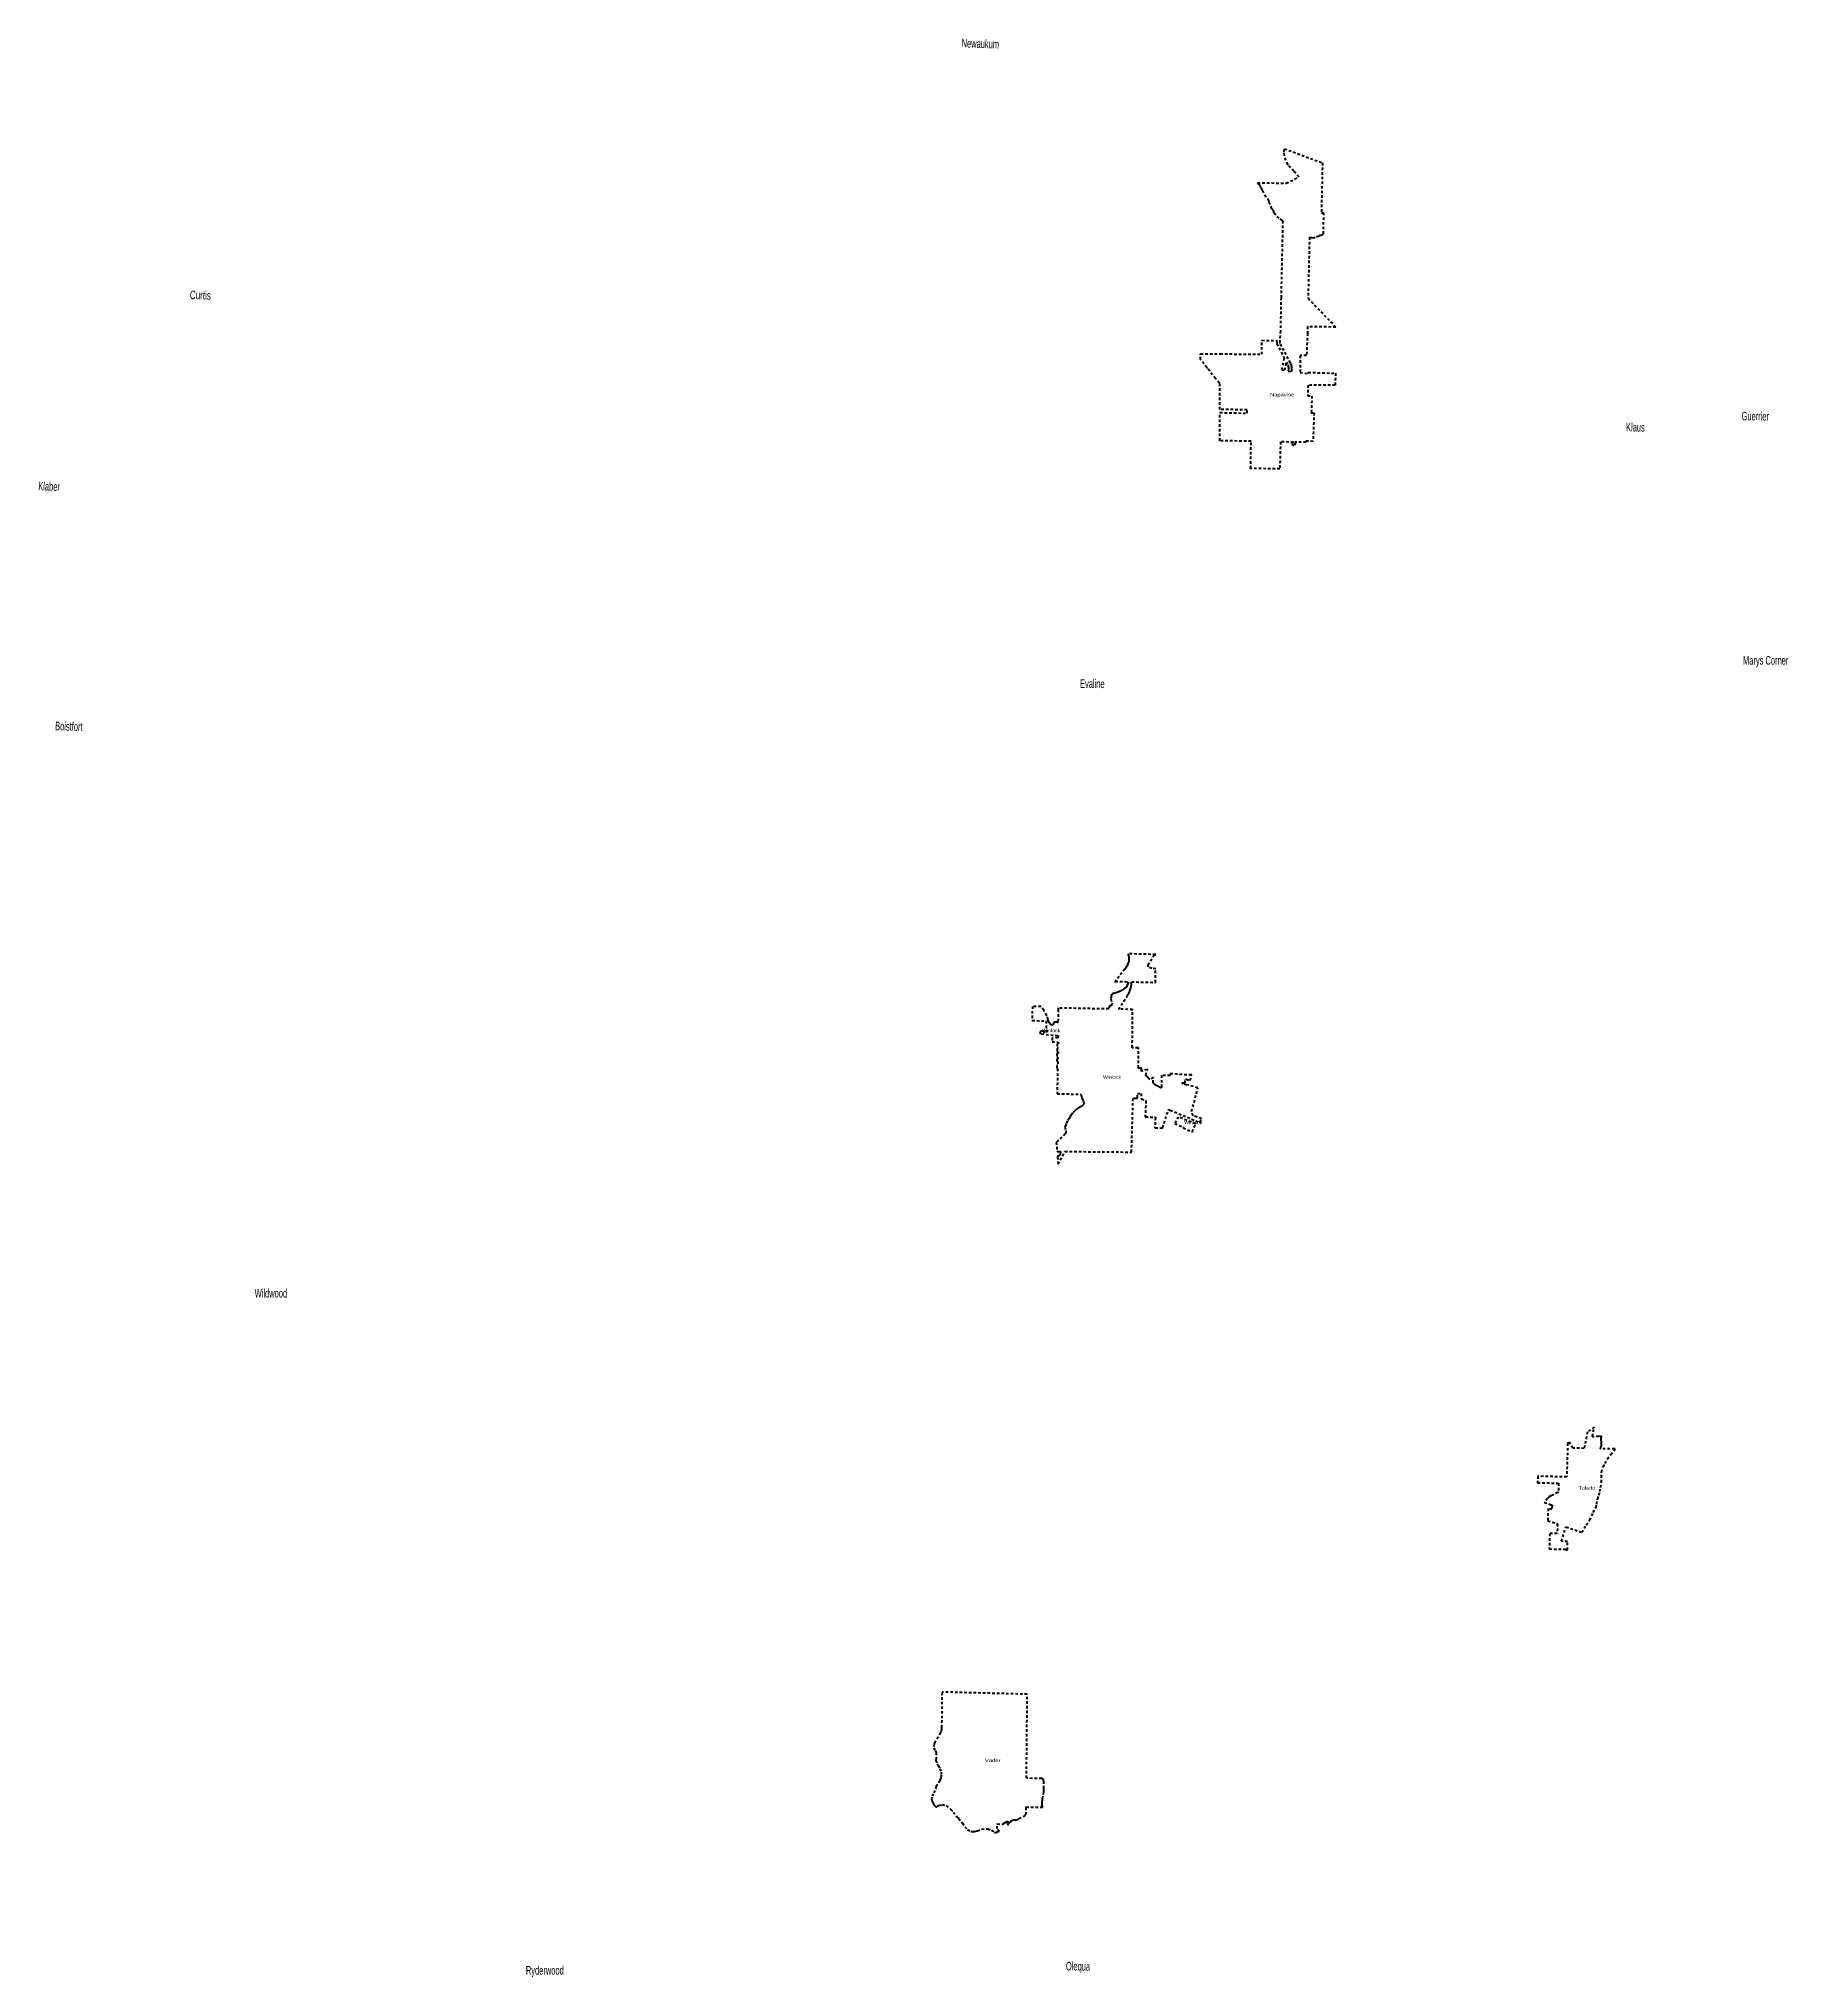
# Model space of a CAD drawing. Header units: feet. Extents: x -903180 to 1023491, y -707744 to 564635.
# Drawn here: x -538799 to -457433, y -406132 to -315981 of the extents above; entities that cross this region are included whole.
import ezdxf

# ---------------------------------------------------------------- set-up
doc = ezdxf.new("R2010")
doc.units = ezdxf.units.FT
doc.header["$LTSCALE"] = 80
doc.linetypes.add('SHORT_DASHED', pattern=[2.7, 1.5, -1.2])
doc.layers.add('13', color=7, linetype='SHORT_DASHED', lineweight=40)
doc.layers.add('16', color=7, linetype='Continuous')
doc.layers.add('36', color=7, linetype='Continuous')

msp = doc.modelspace()

# ---------------------------------------------------------------- texts
at = {"layer": '16'}
for s, rotation, width, p in [('Newaukum', 358.108, 0.65, (-495881.14, -316379.68)), ('Curtis', 358.108, 0.7, (-531776, -328087.66)), ('Guerrier', 359.37, 0.65, (-459605.34, -333724.7)), ('Klaus', 359.37, 0.65, (-464978.53, -334240.68)), ('Klaber', 358.108, 0.65, (-538827.28, -336979.96)), ('Evaline', 359.37, 0.65, (-490371.67, -346166.92)), ('Boistfort', 358.108, 0.65, (-538042.32, -348137.21)), ('Olequa', 359.37, 0.6, (-491030.06, -405814.43))]:
    msp.add_text(s, height=400, rotation=rotation, dxfattribs=dict(at, width=width)).set_placement(p)
for s, width, p in [('Marys Corner', 0.65, (-459532.98, -345090.62)), ('Wildwood', 0.6, (-528758.47, -374521.12)), ('Ryderwood', 0.6, (-516144.87, -406011.7))]:
    msp.add_text(s, height=400, dxfattribs=dict(at, width=width)).set_placement(p)
at = {"layer": '36'}
for s, width, p in [('Napavine', 1.25, (-481525.45, -332611.74)), ('Winlock', 1.15, (-492131.43, -362181.54)), ('Winlock', 1.15, (-489304.83, -364347.37)), ('Toledo', 1.2, (-467177.7, -383460)), ('Vader', 1.3, (-494798.11, -396120.08))]:
    msp.add_text(s, height=157.5, dxfattribs=dict(at, width=width)).set_placement(p)
at = {"layer": '36', "width": 1.15}
msp.add_text('Winlock', height=157.5, rotation=359, dxfattribs=at).set_placement((-485527.15, -366454.75))

# ---------------------------------------------------------------- linework, layer by layer
at = {"layer": '13'}
for p, q in [((-491396.71, -361732.72), (-491419.25, -361728.89)), ((-487659.99, -363858.53), (-487659.8, -363838.53)), ((-496890.97, -396984.41), (-497060.35, -397259.62))]:
    msp.add_line(p, q, dxfattribs=at)
for points in [[(-482604.04, -333392.78), (-482605.11, -333242.74), (-483867.42, -333215.95), (-483865.34, -332031.34), (-483865.3, -332011.35), (-483883.69, -331991.34), (-484074.03, -331784.22), (-484440.38, -331316.67), (-484448.33, -331306.53), (-484471.35, -331276.67), (-484763.89, -330897.34), (-484764.33, -330629.29), (-483849.08, -330635.35), (-481921.97, -330655.32), (-481916.92, -330004.55), (-481236.37, -330014.15), (-481210.43, -330014.51), (-481210.9, -330034.43), (-481214.13, -330168.86), (-480885.3, -330799.88), (-480875.84, -330818.04), (-480880.67, -330839.88), (-480996.47, -331363.98), (-480847.32, -331397.55), (-480770.79, -331017.89), (-480700.62, -331159.7), (-480673.87, -331275.83), (-480671.9, -331320.42), (-480683.71, -331434.37), (-480538.93, -331466.96), (-480525.6, -331387.07), (-480521.73, -331323.27), (-480524.55, -331259.42), (-480534.02, -331196.21), (-480550.06, -331134.33), (-480566.21, -331091.19), (-480570.96, -331078.5), (-480585.19, -331051.19), (-481052.95, -330153.57), (-481063.25, -330133.8), (-481062.76, -330113.57), (-481052.02, -329665.04), (-481051.54, -329645.2), (-481037.93, -329645.55), (-481007.94, -328031.21), (-480928.54, -324467.35), (-480965.46, -324434.22), (-481108.47, -324321.84), (-481265.87, -324180.01), (-481334.94, -324096.27), (-481364.72, -324047.57), (-481378.97, -323967.83), (-481406.49, -323932.57), (-481454.47, -323884.72), (-481454.47, -323884.72), (-481568.3, -323581.02), (-481594.41, -323525.55), (-481709.87, -323340.61), (-481855.49, -323084.19), (-481914.29, -322979.86), (-481948.85, -322934.46), (-481986.24, -322872.93), (-481984.75, -322841.26), (-481997.38, -322812.3), (-482023.8, -322780.04), (-482065.51, -322735.81), (-482110.02, -322674.97), (-480775.94, -322702.61), (-480199.93, -322413.61), (-480380.14, -322184.52), (-480425.96, -322131.97), (-480676.57, -321866.52), (-480709.52, -321822.08), (-480798.19, -321630.66), (-480859.81, -321414.9), (-480875.63, -321256.5), (-480867.07, -321095.53), (-479094.56, -321749.64), (-479146.23, -324069.09), (-479047.26, -324071.74)], [(-479047.26, -324071.74), (-479069.71, -325079.47), (-479083.07, -325094.14), (-479097.43, -325104.69), (-479130.47, -325118.09), (-479237.96, -325151.86), (-479261.59, -325153.74), (-479427.72, -325225.94), (-479521.86, -325253.76), (-479603.74, -325242.64), (-479676.41, -325226.93), (-479699.82, -325212), (-479763.04, -328049.85), (-478477.3, -329389.78), (-479785.2, -329369.66), (-479791.48, -329677.29), (-479834.69, -330703.27), (-480129.6, -330711.95), (-480136.14, -331499.31), (-479774.29, -331550.98), (-479758.89, -331498.18), (-478489.94, -331534.18), (-478506.07, -332096.44), (-479767.59, -332098.1), (-479781.4, -332592.26), (-479588.27, -332595.79), (-479616.78, -333380.8), (-479485.89, -333381.56), (-479535.87, -334703.34), (-479862.97, -334696.02), (-479863.13, -334738.04), (-480385.19, -334736.67), (-480350.95, -334776.28), (-480429.92, -334917.55), (-480509.93, -334845.27), (-480449.57, -334737.32), (-481049.59, -334728.98), (-481077.28, -335988.15), (-482434.77, -335962.6), (-482415.08, -334701.33), (-483869.97, -334672.25), (-483867.68, -333365.96), (-482604.04, -333392.78)], [(-487659.8, -363838.53), (-487651.44, -362932.64), (-487651.22, -362908.49), (-487671.26, -362908.56), (-487930.15, -362909.41), (-487941.25, -362909.45), (-487941.07, -362889.48), (-487925.77, -361177.6), (-487925.2, -361125.26), (-488578.41, -361112.19), (-488185.57, -360507.61), (-488167.94, -360481.89), (-488155.67, -360463.22), (-488140.41, -360438.81), (-488121.45, -360406.31), (-488107.28, -360380.53), (-488098.48, -360363.6), (-488087.47, -360341.39), (-488076.26, -360317.14), (-488067.73, -360298.02), (-488057.14, -360272.65), (-488052.11, -360259.96), (-488048.41, -360250.39), (-488046.73, -360245.9), (-488033.42, -360208.67), (-488019.29, -360164.01), (-488009.15, -360126), (-488006.22, -360113.98), (-488005.02, -360109.07), (-487993.96, -360057.48), (-487989.63, -360032.63), (-487984.13, -359995.77), (-487982.65, -359984.32), (-487981.37, -359973.87), (-487972.44, -359839.99), (-486863.49, -359868.69), (-486852.66, -359229.61), (-487024.29, -359225.09), (-487203.46, -359140.34), (-487201.47, -359057.41), (-486959.38, -358641.59), (-486866.61, -358585.66), (-486840.16, -358569.71), (-486866.61, -358569.01), (-488149.41, -358535.22), (-488147.4, -358541.14), (-488138.48, -358567.39), (-488133.25, -358581.14), (-488120.58, -358614.41), (-488105.98, -358669.51), (-488097.22, -358725.83), (-488094.39, -358782.76), (-488097.53, -358839.67), (-488106.6, -358895.94), (-488121.51, -358950.96), (-488142.08, -359004.12), (-488168.1, -359054.83), (-488180.37, -359074.02), (-488190.37, -359089.66), (-488203.8, -359114.02), (-488241.38, -359182.17), (-488258.65, -359208.4), (-488268.54, -359223.43), (-488288.43, -359248.4), (-488721.45, -359792.04), (-488729.3, -359799.89), (-488749.27, -359819.87), (-488728.55, -359820.41), (-488112.34, -359836.36), (-488131.29, -359890), (-488162.13, -359959.96), (-488213.53, -360075.88), (-488284.43, -360141.36), (-488377.29, -360196.54), (-488478.27, -360261.68), (-488572.98, -360302.78), (-488689.79, -360347.65), (-488792.41, -360378.61), (-488854.61, -360381.92), (-488893.37, -360441.74), (-488916.01, -360495.72), (-488928.66, -360551.82), (-488931.51, -360630.13), (-488883.6, -360835.57), (-488890.4, -360907.8), (-488916.93, -360949.68), (-488995.16, -360950.8), (-489005.43, -360951.45), (-489037.04, -361103.01), (-491387.87, -361055.97), (-491390.5, -361091.05), (-491392, -361111.05), (-491389.63, -361131.05), (-491396.47, -361712.29), (-491396.71, -361732.72)], [(-491419.25, -361728.89), (-491457.79, -361722.34), (-491553.66, -361716.76), (-491573.75, -361715.58), (-491584.83, -361735.59), (-491651.38, -361855.74), (-491662.54, -361875.89), (-491682.46, -361861.51), (-491706.87, -361843.28), (-491742.58, -361810.25), (-491774.65, -361773.68), (-491802.71, -361733.95), (-491826.47, -361691.51), (-491845.67, -361646.82), (-491854.66, -361617.85), (-491860.24, -361599.89), (-491865.03, -361577.85), (-491899.1, -361421.24), (-491912.63, -361402.71), (-492057.55, -361164.77), (-492187.95, -360987.55), (-492586.26, -360981.14), (-492598.48, -361641.03), (-491938.57, -361651.64), (-491950.35, -362288.32), (-491391.87, -362334.99), (-491399.2, -362443.31), (-491672.37, -362448.66), (-491672.8, -362629.53), (-491384.17, -362648.68), (-491385.9, -362730.25), (-491435.63, -362729.24), (-491438.87, -362909.21), (-491389.72, -362910.2), (-491390.15, -362930.2), (-491439.23, -362929.2), (-491442.29, -363099.19), (-491393.75, -363100.17), (-491395.24, -363170.15), (-491443.55, -363169.17), (-491446.61, -363339.15), (-491398.84, -363340.11), (-491400.74, -363430.09), (-491448.24, -363429.13), (-491450.04, -363529.11), (-491402.87, -363530.06), (-491407.11, -363730.01), (-491453.64, -363729.07), (-491456.34, -363879.05), (-491410.29, -363879.98), (-491435.02, -365047.2), (-490335.24, -365064.17), (-490319.11, -365142.95), (-490288.58, -365208.01), (-490272.2, -365276.75), (-490219.13, -365404.68), (-490183.42, -365504.04), (-490212.69, -365551.55), (-490264.14, -365602.54), (-490309.02, -365631.59), (-490375.87, -365656.08), (-490437.05, -365694.77), (-490482.08, -365729.84), (-490545.66, -365784.56), (-490611.25, -365839.22), (-490703.86, -365931.41), (-490770.24, -366018.21), (-490826.58, -366105.26), (-490870.84, -366190.6), (-490947.84, -366301.26), (-491019.36, -366434.16), (-491047.52, -366517.88), (-491071.41, -366591.66), (-491039.14, -366749.22), (-491028.19, -366793.71), (-491031.53, -366847.89), (-491059.29, -366915.54), (-491474.3, -367301.29), (-491438.77, -367708.35), (-491437.02, -367728.36), (-491419.54, -367728.45), (-491299.43, -367729.04), (-491279.59, -367729.14), (-491281.35, -367747.45), (-491285.6, -367791.67), (-491287.42, -367810.66), (-491291.68, -367831.67), (-491296.33, -367847.22), (-491303.78, -367865.09), (-491313.05, -367882.07), (-491324.05, -367898), (-491325.35, -367899.51), (-491344.86, -367921), (-491363.51, -367933.07), (-491396.97, -367954.74)], [(-491414.39, -367987.69), (-491384.99, -368324.49), (-491073.11, -367730.37), (-487977.95, -367757.79), (-487906.62, -365259.43), (-487828.86, -365255.12), (-487808.86, -365252.24), (-487788.86, -365252.55), (-487722.85, -365253.58), (-487702.85, -365253.89), (-487702.85, -365234), (-487702.85, -365030.64), (-487533.78, -365032.5), (-487529.79, -365251.24), (-487529.36, -365274.78), (-487518.3, -365279.16), (-487327.24, -365354.83), (-487307.33, -365362.72), (-487308.13, -365380.61), (-487340.25, -366103.29), (-487341.14, -366123.3), (-487321.93, -366123.65), (-486900.97, -366131.28), (-486866.05, -366131.91), (-486866.92, -366151.64), (-486887.02, -366603.7), (-486888.31, -366632.59), (-486867.91, -366632.95), (-486556.3, -366638.61), (-486533.86, -366639.01), (-486529.78, -366626.5), (-486252.53, -365776.04), (-486177.19, -365805.56), (-484819.45, -366371.66), (-484799.65, -366379.92), (-484790.96, -366359.44), (-484723.47, -366200.44), (-485113.73, -366068.26), (-485179.62, -365866), (-484961.08, -365042.86), (-484893.2, -364776.68), (-485396.86, -364622.32), (-485402.72, -364641.44), (-485596.44, -364582.07), (-485614.61, -364576.5), (-485610.31, -364562.46), (-485605.98, -364548.32), (-485599.96, -364528.69), (-485581.16, -364534.45), (-485525.56, -364551.49), (-485504.35, -364557.99), (-485499.43, -364541.95), (-485451.17, -364384.5), (-485445.74, -364366.77), (-485425.04, -364373.11), (-485254.52, -364425.38), (-485181.23, -364186.26), (-485174.2, -364163.31), (-485195.1, -364162.96), (-485838.82, -364152.16), (-485839.35, -364126.25), (-486177.38, -364119.41), (-486176.83, -364146.49), (-486177.54, -364196.48), (-486577.5, -364189.77), (-486585.53, -364752.11), (-486585.86, -364775.44), (-486615.71, -364765.34), (-486643.95, -364753.9), (-486663.46, -364745.99), (-486683.95, -364735.97), (-486713.38, -364721.58), (-486814.69, -364662), (-486909.21, -364592.15), (-486966.08, -364538.35), (-486960.94, -364271.43), (-487110.74, -364385.94), (-487208.33, -364288.41), (-487225.04, -364271.53), (-487248.13, -364249.2), (-487270.36, -364228.41), (-487292.06, -364212.01), (-487311.96, -364196.97), (-487306.5, -364177.32), (-487236.43, -363925.07), (-487230.54, -363903.86), (-487253.92, -363912.21), (-487491.34, -363997.01), (-487511.33, -364004.15), (-487511.16, -363984.87), (-487510.19, -363880.91), (-487509.98, -363858.03), (-487530.01, -363858.09), (-487640.76, -363858.46), (-487659.99, -363858.53)], [(-491396.97, -367954.74), (-491416.18, -367967.18), (-491414.39, -367987.69)], [(-494291.2, -399416.25), (-494273.41, -399405.78), (-494198.85, -399361.88), (-494109.97, -399339.94), (-494231.56, -399222.4), (-494228.24, -399005.41), (-493969.36, -399009.76), (-493906.22, -398973.13), (-493816.7, -398925.08), (-493732.96, -398866.84), (-493744.31, -399031.29), (-493745.37, -399046.69), (-493731.54, -399036.38), (-493704.41, -399012.25), (-493662.95, -398959.01), (-493627.7, -398913.64), (-493574.3, -398864.71), (-493519.24, -398829.89), (-493466.63, -398813.09), (-493400.27, -398808.69), (-493346.04, -398808.01), (-493267.35, -398791.86), (-493210.28, -398757.08), (-492884.76, -398582.18), (-492880.25, -398232.69), (-492880, -398213.06), (-492876.08, -398213.15), (-492141.82, -398230.19), (-492122.01, -398230.65), (-492122.95, -398214.04), (-492127.7, -398130.4), (-492128.76, -398111.71), (-492129.16, -398090.4), (-492130.87, -397999.39), (-492121.26, -397887.68), (-492116.89, -397860.76), (-492113.23, -397838.24), (-492110.28, -397820.76), (-492079.46, -397638.59), (-492075.8, -397616.91), (-492073.32, -397598.59), (-492060.8, -397506.09), (-492057.45, -397480.42), (-492057.54, -397466.09), (-492058.24, -397357.38), (-492058.95, -397357.38), (-492061.25, -397015.5), (-492061.28, -397012.41), (-492062.53, -396994.15), (-492063.55, -396972.41), (-492064.69, -396965.62), (-492067.49, -396955.54), (-492071.34, -396945.8), (-492076.18, -396936.52), (-492081.96, -396927.8), (-492088.63, -396919.73), (-492096.1, -396912.4), (-492104.29, -396905.89), (-492113.12, -396900.27), (-492115.54, -396899.07), (-492132.3, -396891.95), (-492155.54, -396892.21), (-492861.04, -396876.58), (-492826.35, -392972.59), (-496769.92, -392869.22), (-496788.92, -392868.73), (-496789.16, -392888.7), (-496808.14, -394486.48), (-496808.38, -394506.48), (-496808.08, -394526.48), (-496809.16, -394568.03), (-496817.15, -394628.81), (-496831.45, -394688.42), (-496841.7, -394718.02), (-496851.75, -394738.02), (-496859.36, -394758.02), (-496969.82, -394962.57), (-497103.26, -395164.3), (-497158.44, -395285.54), (-497174.72, -395457.99), (-497107.65, -395588.27), (-497059.81, -395683.91), (-497059.76, -395927.1), (-497074.95, -396055.36), (-497020.31, -396201.41), (-496950.5, -396301.61), (-496893.51, -396433.65), (-496829.04, -396587.98), (-496829.8, -396740.87), (-496829.89, -396757.7), (-496834.82, -396780.87), (-496848.06, -396842.99), (-496852.29, -396862.83), (-496858.7, -396882.99), (-496890.97, -396984.41)], [(-497060.35, -397259.62), (-497123.32, -397453.03), (-497195.39, -397608.03), (-497261.43, -397763.17), (-497273.09, -397829.21), (-497264.29, -397879.67), (-497247.66, -397938.37), (-497215.63, -398023.57), (-497153.84, -398123.57), (-497107.11, -398183), (-497079.67, -398210.66), (-497063.41, -398202.17), (-496933.42, -398141.04), (-496798, -398104.17), (-496596.29, -398147.32), (-496422.93, -398282.22), (-496387.6, -398315.24), (-496258.53, -398455.08), (-496111.17, -398667.73), (-496016.58, -398740.4), (-495839.62, -398973.87), (-495731.1, -399133.3), (-495601.88, -399267.12), (-495445.44, -399355.37), (-495416.72, -399355.69), (-495399.37, -399355.88), (-495376.72, -399355), (-495276.24, -399351.09), (-495254.78, -399350.25), (-495236.24, -399347.11), (-495139.67, -399330.73), (-494952.71, -399238.85), (-494663.34, -399227.87), (-494484.34, -399296.58), (-494345.91, -399382.39), (-494313.41, -399402.51), (-494291.2, -399416.25)]]:
    msp.add_lwpolyline(points, dxfattribs=at)
for points in [[(-492139.13, -362112.92), (-492052.85, -362113.45), (-492054.29, -362282.04), (-492204.18, -362269.27), (-492202.85, -362112.52)], [(-485001.68, -366450.83), (-485803.18, -366118.41), (-485966.56, -366434.96), (-485560.63, -366603.46), (-485571.35, -366631.98), (-485147.45, -366810.4)], [(-467703.41, -386261.31), (-467691.45, -385865.47), (-467985.02, -385860.18), (-467768.1, -385187.47), (-467039.25, -385436.51), (-466827.88, -385103.67), (-466663.29, -384872.89), (-466498.68, -384521.63), (-466392.1, -384326.88), (-466374.35, -384294.45), (-466373.2, -384286.88), (-466348.12, -384122.18), (-466305.58, -383928.9), (-466298.2, -383905.02), (-466292.56, -383888.9), (-466233.67, -383720.7), (-466195.52, -383550.06), (-466159.37, -383357.33), (-466117.19, -383122.45), (-466121.17, -382891.54), (-466125.14, -382638.55), (-466044.84, -382383.62), (-465948.49, -382247.15), (-465846.11, -382022.35), (-465681.53, -381817.66), (-465504.16, -381590.67), (-465482.82, -381563.37), (-465508.53, -381562.94), (-466165.43, -381552.03), (-466141.21, -381461.39), (-466137.53, -381452.08), (-466124.42, -381411.45), (-466115.63, -381369.68), (-466111.25, -381327.21), (-466111.34, -381284.52), (-466115.89, -381242.07), (-466124.86, -381200.33), (-466128.79, -381179.48), (-466133.29, -381137.65), (-466133.4, -381095.58), (-466129.11, -381053.73), (-466120.47, -381012.56), (-466118.31, -381008.27), (-466116.14, -381002.72), (-466114.57, -380996.96), (-466113.6, -380991.07), (-466113.26, -380985.12), (-466113.54, -380979.16), (-466114.44, -380973.26), (-466115.95, -380967.49), (-466118.06, -380961.91), (-466241.54, -380984.66), (-466525.82, -381000.96), (-466545.63, -381002.1), (-466541.64, -380982.11), (-466455.45, -380549.84), (-466769.97, -380771.99), (-466922.48, -381536.85), (-467439.35, -381525.78), (-467603.12, -381266.01), (-467691.59, -381305.54), (-467697.04, -381521.36), (-467732.46, -382867.03), (-469082.03, -382833.01), (-469089.92, -383132.89), (-468115.23, -383157.47), (-468125.62, -383551.94), (-468126.14, -383571.94), (-468146.14, -383581.74), (-468403.56, -383707.84), (-468470.98, -383742.44), (-468548.3, -383791.98), (-468600.02, -383833.33), (-468620, -383849.3), (-468635.23, -383869.33), (-468777, -384055.72), (-468440.3, -384163.71), (-468417, -384171.18), (-468417.49, -384190.12), (-468422.46, -384378.98), (-468601.41, -384335.54), (-468616.36, -384899.38), (-468408.51, -384968.64), (-468165.1, -385051.81), (-468176.97, -385502.66), (-468526.69, -385496.35), (-468548.43, -386216.08), (-467782.48, -386229.89), (-467783.39, -386259.87)]]:
    msp.add_lwpolyline(points, close=True, dxfattribs=at)

msp.set_redraw_order([(e.dxf.handle, doc.entitydb.next_handle()) for e in msp.query("TEXT MTEXT ATTDEF DIMENSION ARC_DIMENSION")])  # texts and dimensions are drawn at this point

doc.saveas('drawing.dxf')
